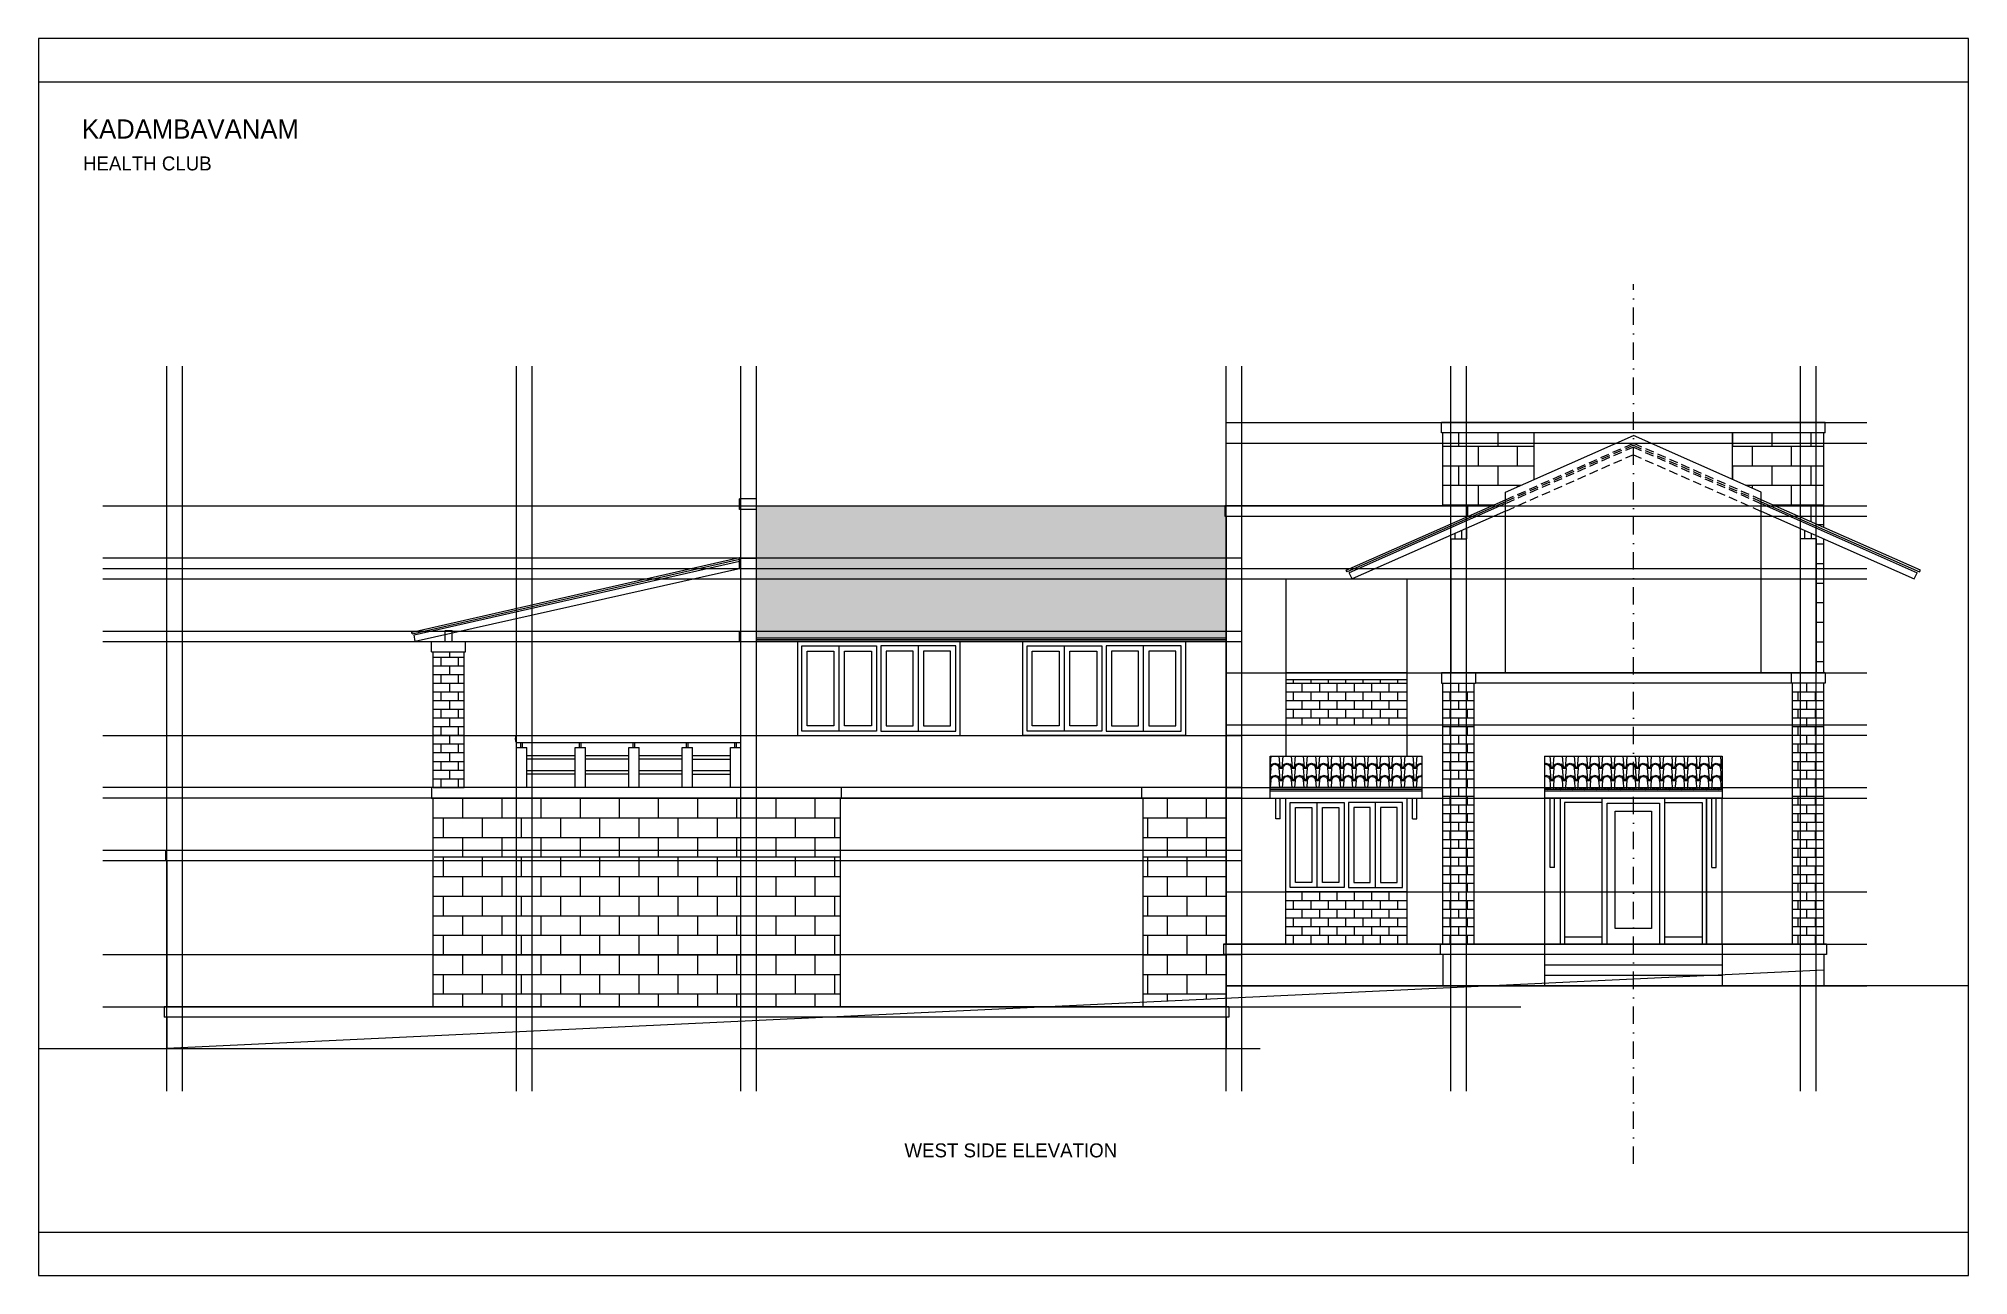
# Model space of a CAD drawing. Extents: x 12259 to 18078, y -1461 to 1911.
# Drawn here: x 16969 to 18078, y 1199 to 1911 of the extents above; entities that cross this region are included whole.
import ezdxf

# ---------------------------------------------------------------- set-up
doc = ezdxf.new("R2010")
doc.units = 0
doc.header["$LTSCALE"] = 20
doc.header["$MEASUREMENT"] = 0
doc.linetypes.add('DASHDOT', pattern=[1, 0.5, -0.25, 0, -0.25])
doc.linetypes.add('HIDDEN', pattern=[0.375, 0.25, -0.125])
doc.layers.get('0').update_dxf_attribs({"linetype": 'CONTINUOUS'})
for name, color, linetype in [('border', 230, 'CONTINUOUS'), ('BORTEXT', 2, 'CONTINUOUS'), ('DOOR', 1, 'CONTINUOUS'), ('guide', 211, 'CONTINUOUS'), ('handrail', 1, 'CONTINUOUS'), ('Stone', 8, 'CONTINUOUS'), ('TILE', 22, 'CONTINUOUS'), ('wall', 13, 'CONTINUOUS'), ('window', 4, 'CONTINUOUS'), ('WOOD', 7, 'CONTINUOUS')]:
    doc.layers.add(name, color=color, linetype=linetype)
doc.layers.add('correct', color=230, linetype='CONTINUOUS', plot=False)
doc.styles.add('style4', font='boos1_1.ttf')
pattern_1 = [(274.9697, (-579.8026, 7), (-6.999939149, 84.0000073606), [6.464304, -155.143247]), (180, (-579.2426, 0.56), (-7, -7), [0.56, -6.44]), (0, (-586.2426, 0), (7, 7), [1.96, -5.04]), (90, (-584.2826, 0), (-7, 7), [0.7, -6.3]), (270, (-579.8026, 0.7), (7, -7), [0.7, -6.3]), (0, (-579.8026, 0), (7, 7), [0.56, -6.44]), (0, (-586.2426, 0.56), (7, 7), [1.4, -5.6]), (85.0303, (-584.8426, 0.56), (6.999939149, 84.0000073606), [6.464304, -155.143247]), (52.6961, (-584.8426, 0.91), (-90.999901229, -119.000075192), [1.848056, -182.95725]), (18.4349, (-583.7226, 2.38), (14.00000304, 6.99998882), [1.770874, -20.365065]), (341.5651, (-582.0426, 2.94), (-14.00000304, 6.99998882), [1.770874, -20.365065]), (307.3039, (-580.3626, 2.38), (90.999901229, -119.000075192), [1.848056, -182.95725]), (20.2249, (-583.3726, 1.89), (-76.9999808503, -28.000058349), [1.417395, -140.321804]), (339.7751, (-582.0426, 2.38), (76.9999808503, -28.000058349), [1.417395, -140.321804]), (307.4054, (-580.7126, 1.89), (70.0000696683, -90.999947255), [1.498063, -148.308475]), (52.5946, (-584.2826, 0.7), (-70.0000696683, -90.999947255), [1.498063, -148.308475])]
pattern_2 = [(0, (-586.243, 0), (0, 11.25), []), (90, (-586.243, 0), (-22.5, 1e-15), [11.25, -11.25]), (90, (-574.993, 0), (-22.5, 1e-15), [-11.25, 11.25])]

msp = doc.modelspace()

# ---------------------------------------------------------------- texts
at = {"layer": 'BORTEXT', "style": 'style4'}
msp.add_text('KADAMBAVANAM', height=11.038, dxfattribs=at).set_placement((16993.5, 1853.1))
at = {"layer": 'BORTEXT', "color": 7, "style": 'style4'}
msp.add_text('HEALTH CLUB', height=8.028, dxfattribs=at).set_placement((16994.1, 1834.8))
at = {"layer": 'BORTEXT', "color": 2, "style": 'style4'}
msp.add_text('WEST SIDE ELEVATION', height=8.028, dxfattribs=at).set_placement((17466.3, 1267.3))

# ---------------------------------------------------------------- blocks, each defined once
blk = doc.blocks.new('A$C3E3B3DA5')
at = {"layer": 'window'}
for p, q in [((-16.75, -51.5), (-16.75, -2.5)), ((16.75, -51.5), (16.75, -2.5))]:
    blk.add_line(p, q, dxfattribs=at)
for points in [[(-34.75, 0), (34.75, 0), (34.75, -54), (-34.75, -54)], [(-1.25, -2.5), (-1.25, -51.5), (-32.25, -51.5), (-32.25, -2.5)], [(-19.75, -5.5), (-19.75, -48.5), (-29.25, -48.5), (-29.25, -5.5)], [(-4.25, -5.5), (-4.25, -48.5), (-13.75, -48.5), (-13.75, -5.5)], [(1.25, -2.5), (1.25, -51.5), (32.25, -51.5), (32.25, -2.5)], [(4.25, -5.5), (4.25, -48.5), (13.75, -48.5), (13.75, -5.5)], [(19.75, -5.5), (19.75, -48.5), (29.25, -48.5), (29.25, -5.5)]]:
    blk.add_lwpolyline(points, close=True, dxfattribs=at)
blk = doc.blocks.new('*U37')
blk.add_blockref('A$C3E3B3DA5', (0, 0))

# ---------------------------------------------------------------- hatches: boundary and pattern name
at = {"layer": 'Stone', "lineweight": -2}
h = msp.add_hatch(dxfattribs=at)
h.set_pattern_fill('BRICK', color=8, scale=45, style=0)
h.set_pattern_definition(pattern_2)
h.paths.add_polyline_path([(17789.3, 1635.9), (17789.3, 1635.4), (17811.8, 1645.4), (17811.8, 1649.8), (17828.3, 1657.1), (17828.3, 1683.9), (17775.8, 1683.9), (17775.8, 1641.9), (17790, 1641.9), (17790, 1635.9)])
h = msp.add_hatch(dxfattribs=at)
h.set_pattern_fill('BRICK', color=8, scale=45, style=0)
h.set_pattern_definition(pattern_2)
h.paths.add_polyline_path([(17958.8, 1649.8), (17958.8, 1645.4), (17994.8, 1629.5), (17994.8, 1683.9), (17942.3, 1683.9), (17942.3, 1657.1)])
h = msp.add_hatch(dxfattribs=at)
h.set_pattern_fill('BRICK', color=8, scale=45, style=0)
h.set_pattern_definition([(180, (36356.754, 0), (0, 11.25), []), (90, (36356.754, 0), (22.5, 1e-15), [11.25, -11.25]), (90, (36345.504, 0), (22.5, 1e-15), [-11.25, 11.25])])
h.paths.add_polyline_path([(17990.3, 1622.9), (17987.8, 1622.9), (17987.8, 1626), (17994.8, 1622.9), (17994.8, 1545.9), (17990.3, 1545.9)])
h = msp.add_hatch(dxfattribs=at)
h.set_pattern_fill('BRICK', color=8, scale=45, style=0)
h.paths.add_polyline_path([(17429.3, 1353.9), (17429.3, 1473.9), (17195.3, 1473.9), (17195.3, 1443.9), (17196, 1443.9), (17196, 1437.9), (17195.3, 1437.9), (17195.3, 1353.9)])
h = msp.add_hatch(dxfattribs=at)
h.set_pattern_fill('BRICK', color=8, scale=45, style=0)
h.paths.add_polyline_path([(17603.3, 1356.4), (17651.3, 1358.7), (17651.3, 1383.9), (17649.8, 1383.9), (17649.8, 1389.9), (17651.3, 1389.9), (17651.3, 1473.9), (17603.3, 1473.9)])
at = {"layer": 'TILE'}
h = msp.add_hatch(dxfattribs=at)
h.set_pattern_fill('SPANTILE', color=256, scale=7, style=0)
h.set_pattern_definition(pattern_1)
h.paths.add_polyline_path([(17651.3, 1565.9), (17651.3, 1635.9), (17650.5, 1635.9), (17650.5, 1641.9), (17381.3, 1641.9), (17381.3, 1565.9)])
h = msp.add_hatch(dxfattribs=at)
h.set_pattern_fill('BRICK', color=256, scale=20, style=0)
h.paths.add_polyline_path([(17195.3, 1479.9), (17213.3, 1479.9), (17213.3, 1557.9), (17195.3, 1557.9)])
h = msp.add_hatch(dxfattribs=at)
h.set_pattern_fill('BRICK', color=256, scale=20, style=0)
h.paths.add_polyline_path([(17755, 1541.9), (17685.5, 1541.9), (17685.5, 1515.9), (17755, 1515.9)])
h = msp.add_hatch(dxfattribs=at)
h.set_pattern_fill('BRICK', color=256, scale=20, style=0)
h.paths.add_polyline_path([(17775.8, 1539.9), (17793.8, 1539.9), (17793.8, 1389.9), (17775.8, 1389.9)])
h = msp.add_hatch(dxfattribs=at)
h.set_pattern_fill('BRICK', color=256, scale=20, style=0)
h.paths.add_polyline_path([(17994.8, 1539.9), (17976.8, 1539.9), (17976.8, 1389.9), (17994.8, 1389.9)])
h = msp.add_hatch(dxfattribs=at)
h.set_pattern_fill('SPANTILE', color=256, scale=7, style=0)
h.set_pattern_definition([(274.9697, (6.44, 7), (-6.999939149, 84.0000073606), [6.464304, -155.143247]), (180, (7, 0.56), (-7, -7), [0.56, -6.44]), (0, (0, 0), (7, 7), [1.96, -5.04]), (90, (1.96, 0), (-7, 7), [0.7, -6.3]), (270, (6.44, 0.7), (7, -7), [0.7, -6.3]), (0, (6.44, 0), (7, 7), [0.56, -6.44]), (0, (0, 0.56), (7, 7), [1.4, -5.6]), (85.0303, (1.4, 0.56), (6.999939149, 84.0000073606), [6.464304, -155.143247]), (52.6961, (1.4, 0.91), (-90.999901229, -119.000075192), [1.848056, -182.95725]), (18.4349, (2.52, 2.38), (14.00000304, 6.99998882), [1.770874, -20.365065]), (341.5651, (4.2, 2.94), (-14.00000304, 6.99998882), [1.770874, -20.365065]), (307.3039, (5.88, 2.38), (90.999901229, -119.000075192), [1.848056, -182.95725]), (20.2249, (2.87, 1.89), (-76.9999808503, -28.000058349), [1.417395, -140.321804]), (339.7751, (4.2, 2.38), (76.9999808503, -28.000058349), [1.417395, -140.321804]), (307.4054, (5.53, 1.89), (70.0000696683, -90.999947255), [1.498063, -148.308475]), (52.5946, (1.96, 0.7), (-70.0000696683, -90.999947255), [1.498063, -148.308475])])
h.paths.add_polyline_path([(17764, 1479.9), (17764, 1497.9), (17676.5, 1497.9), (17676.5, 1479.9)])
h = msp.add_hatch(dxfattribs=at)
h.set_pattern_fill('SPANTILE', color=256, scale=7, style=0)
h.set_pattern_definition(pattern_1)
h.paths.add_polyline_path([(17834.3, 1497.9), (17834.3, 1478.9), (17936.3, 1478.9), (17936.3, 1497.9)])
h = msp.add_hatch(dxfattribs=at)
h.set_pattern_fill('BRICK', color=256, scale=20, style=0)
h.paths.add_polyline_path([(17755, 1389.9), (17755, 1419.9), (17685.5, 1419.9), (17685.5, 1389.9)])

# ---------------------------------------------------------------- linework, layer by layer
for p, q in [((17202.3, 1563.9), (17202.3, 1570.2)), ((17202.3, 1570.2), (17206.3, 1570.2)), ((17206.3, 1563.9), (17206.3, 1570.2)), ((17834.3, 1389.9), (17834.3, 1365.9)), ((17936.3, 1389.9), (17834.3, 1389.9)), ((17936.3, 1389.9), (17936.3, 1365.9)), ((17936.3, 1383.9), (17834.3, 1383.9)), ((17936.3, 1377.9), (17834.3, 1377.9)), ((17936.3, 1371.9), (17834.3, 1371.9))]:
    msp.add_line(p, q)
at = {"layer": 'border'}
for p, q in [((16968.6, 1885.8), (18077.9, 1885.8)), ((16968.6, 1224.3), (18077.9, 1224.3))]:
    msp.add_line(p, q, dxfattribs=at)
at = {"layer": 'correct', "color": 3}
msp.add_lwpolyline([(18077.9, 1199.4), (18077.9, 1910.6), (16968.6, 1910.6), (16968.6, 1199.4)], close=True, dxfattribs=at)
at = {"layer": 'DOOR'}
msp.add_line((17895.8, 1398.9), (17874.8, 1398.9), dxfattribs=at)
for points in [[(17867.3, 1389.9), (17867.3, 1473.9), (17903.3, 1473.9), (17903.3, 1389.9)], [(17870.3, 1389.9), (17870.3, 1470.9), (17900.3, 1470.9), (17900.3, 1389.9)], [(17874.8, 1398.9), (17874.8, 1466.4), (17895.8, 1466.4), (17895.8, 1398.9)]]:
    msp.add_lwpolyline(points, dxfattribs=at)
msp.add_arc((17245.7, 1507.9), 3.21, 141.3989, 218.6011, dxfattribs=at)
at = {"layer": 'guide', "linetype": 'DASHDOT'}
msp.add_line((17885.3, 1263.6), (17885.3, 1769.4), dxfattribs=at)
at = {"layer": 'guide'}
for p, q in [((17042.3, 1305.3), (17042.3, 1722.3)), ((17051.3, 1305.3), (17051.3, 1722.3)), ((17243.3, 1305.3), (17243.3, 1722.3)), ((17252.3, 1305.3), (17252.3, 1722.3)), ((17372.3, 1305.3), (17372.3, 1722.3)), ((17381.3, 1305.3), (17381.3, 1722.3)), ((17651.3, 1305.3), (17651.3, 1722.3)), ((17660.3, 1305.3), (17660.3, 1722.3)), ((17780.3, 1305.3), (17780.3, 1722.3)), ((17789.3, 1305.3), (17789.3, 1722.3)), ((17981.3, 1305.3), (17981.3, 1722.3)), ((17990.3, 1305.3), (17990.3, 1722.3))]:
    msp.add_line(p, q, dxfattribs=at)
at = {"layer": 'guide', "color": 3}
for p, q in [((17651.3, 1689.9), (18019.5, 1689.9)), ((17651.3, 1677.9), (18019.5, 1677.9)), ((17005.6, 1641.9), (17660.3, 1641.9)), ((17651.3, 1641.9), (18019.5, 1641.9)), ((17651.3, 1635.9), (18019.5, 1635.9)), ((17660.3, 1611.9), (17005.6, 1611.9)), ((17005.6, 1605.9), (17660.3, 1605.9)), ((17005.6, 1599.9), (17660.3, 1599.9)), ((18019.5, 1515.9), (17651.3, 1515.9)), ((18019.5, 1509.9), (17651.3, 1509.9)), ((17660.3, 1479.9), (17005.6, 1479.9)), ((17660.3, 1473.9), (17005.6, 1473.9))]:
    msp.add_line(p, q, dxfattribs=at)
at = {"layer": 'guide', "color": 8, "linetype": 'HIDDEN'}
for p, q in [((17811.8, 1645.4), (17885.3, 1677.9)), ((17885.3, 1676.8), (17811.8, 1644.3)), ((17885.3, 1675.7), (17811.8, 1643.2)), ((17958.8, 1645.4), (17885.3, 1677.9)), ((17885.3, 1676.8), (17958.8, 1644.3)), ((17885.3, 1675.7), (17958.8, 1643.2)), ((17885.3, 1671.3), (17811.8, 1638.8)), ((17885.3, 1671.3), (17958.8, 1638.8))]:
    msp.add_line(p, q, dxfattribs=at)
at = {"layer": 'guide', "color": 1}
for p, q in [((17651.3, 1605.9), (18019.5, 1605.9)), ((17651.3, 1599.9), (18019.5, 1599.9)), ((17005.6, 1569.9), (17660.3, 1569.9)), ((17005.6, 1563.9), (17660.3, 1563.9)), ((17651.3, 1479.9), (18019.5, 1479.9)), ((17651.3, 1473.9), (18019.5, 1473.9)), ((17005.6, 1443.9), (17660.3, 1443.9)), ((17005.6, 1437.9), (17660.3, 1437.9))]:
    msp.add_line(p, q, dxfattribs=at)
at = {"layer": 'guide', "color": 5}
for p, q in [((17651.3, 1545.9), (18019.5, 1545.9)), ((17005.6, 1509.9), (17660.3, 1509.9)), ((17651.3, 1419.9), (18019.5, 1419.9)), ((17005.6, 1383.9), (17660.3, 1383.9))]:
    msp.add_line(p, q, dxfattribs=at)
at = {"layer": 'guide', "color": 13}
for p, q in [((17649.8, 1389.9), (18019.5, 1389.9)), ((17651.3, 1365.9), (18019.5, 1365.9)), ((17005.6, 1353.9), (17820.6, 1353.9)), ((17005.6, 1329.9), (17660.3, 1329.9))]:
    msp.add_line(p, q, dxfattribs=at)
at = {"layer": 'handrail', "lineweight": -2}
for p, q in [((17243.2, 1509.9), (17372.3, 1509.9)), ((17243.2, 1505.9), (17372.3, 1505.9)), ((17245.8, 1502.9), (17245.8, 1505.9)), ((17246.8, 1502.9), (17246.8, 1505.9)), ((17277, 1498.2), (17249.3, 1498.2)), ((17279.5, 1502.9), (17279.5, 1505.9)), ((17280.5, 1502.9), (17280.5, 1505.9)), ((17307.8, 1498.2), (17283, 1498.2)), ((17310.3, 1502.9), (17310.3, 1505.9)), ((17311.3, 1502.9), (17311.3, 1505.9)), ((17338.5, 1498.2), (17313.8, 1498.2)), ((17341, 1502.9), (17341, 1505.9)), ((17342, 1502.9), (17342, 1505.9)), ((17366.3, 1498.2), (17344.5, 1498.2)), ((17368.8, 1502.9), (17368.8, 1505.9)), ((17369.8, 1502.9), (17369.8, 1505.9)), ((17277, 1496.2), (17249.3, 1496.2)), ((17277, 1489.6), (17249.3, 1489.6)), ((17277, 1487.6), (17249.3, 1487.6)), ((17307.8, 1496.2), (17283, 1496.2)), ((17307.8, 1489.6), (17283, 1489.6)), ((17307.8, 1487.6), (17283, 1487.6)), ((17338.5, 1496.2), (17313.8, 1496.2)), ((17338.5, 1489.6), (17313.8, 1489.6)), ((17338.5, 1487.6), (17313.8, 1487.6)), ((17344.5, 1496.2), (17366.3, 1496.2)), ((17366.3, 1489.6), (17344.5, 1489.6)), ((17344.5, 1487.6), (17366.3, 1487.6))]:
    msp.add_line(p, q, dxfattribs=at)
at = {"layer": 'handrail', "color": 7, "lineweight": -2}
for p, q in [((17243.3, 1502.9), (17249.3, 1502.9)), ((17243.3, 1479.9), (17243.3, 1502.9)), ((17249.3, 1479.9), (17249.3, 1502.9)), ((17277, 1502.9), (17283, 1502.9)), ((17277, 1479.9), (17277, 1502.9)), ((17283, 1479.9), (17283, 1502.9)), ((17307.8, 1502.9), (17313.8, 1502.9)), ((17307.8, 1479.9), (17307.8, 1502.9)), ((17313.8, 1479.9), (17313.8, 1502.9)), ((17338.5, 1502.9), (17344.5, 1502.9)), ((17338.5, 1479.9), (17338.5, 1502.9)), ((17344.5, 1479.9), (17344.5, 1502.9)), ((17366.3, 1502.9), (17372.3, 1502.9)), ((17366.3, 1479.9), (17366.3, 1502.9)), ((17372.3, 1479.9), (17372.3, 1502.9))]:
    msp.add_line(p, q, dxfattribs=at)
at = {"layer": 'TILE', "lineweight": -2}
for p, q in [((17720.3, 1604.9), (17811.8, 1645.4)), ((17811.8, 1644.3), (17720.7, 1604)), ((18050.3, 1604.9), (17958.8, 1645.4)), ((17958.8, 1644.3), (18049.8, 1604)), ((17720.7, 1604), (17720.3, 1604.9)), ((18049.8, 1604), (18050.3, 1604.9)), ((17764, 1479.9), (17676.5, 1479.9)), ((17764, 1478.9), (17676.5, 1478.9))]:
    msp.add_line(p, q, dxfattribs=at)
at = {"layer": 'TILE'}
for p, q in [((17183.1, 1569.3), (17372.3, 1612.4)), ((17183.3, 1568.3), (17371.5, 1611.2)), ((17183.3, 1568.3), (17183.1, 1569.3)), ((17651.3, 1565.9), (17381.3, 1565.9)), ((17651.3, 1564.9), (17381.3, 1564.9)), ((17936.3, 1478.9), (17834.3, 1478.9))]:
    msp.add_line(p, q, dxfattribs=at)
at = {"layer": 'wall'}
for p, q in [((17995.5, 1689.9), (17775, 1689.9)), ((17775, 1683.9), (17775, 1689.9)), ((17995.5, 1683.9), (17995.5, 1689.9)), ((17995.5, 1683.9), (17775, 1683.9)), ((17775.8, 1641.9), (17775.8, 1683.9)), ((17811.8, 1649.8), (17885.3, 1682.3)), ((17828.3, 1657.1), (17828.3, 1683.9)), ((17958.8, 1649.8), (17885.3, 1682.3)), ((17942.3, 1657.1), (17942.3, 1683.9)), ((17994.8, 1629.5), (17994.8, 1683.9)), ((17381.3, 1645.9), (17371.5, 1645.9)), ((17371.5, 1639.9), (17371.5, 1645.9)), ((17381.3, 1479.9), (17381.3, 1645.9)), ((17381.3, 1641.9), (17650.5, 1641.9)), ((17650.5, 1641.9), (17650.5, 1635.9)), ((17790, 1641.9), (17650.5, 1641.9)), ((17790, 1641.9), (17790, 1635.9)), ((17811.8, 1545.9), (17811.8, 1649.8)), ((17958.8, 1545.9), (17958.8, 1649.8)), ((17381.3, 1639.9), (17371.5, 1639.9)), ((17372.3, 1611.9), (17372.3, 1639.9)), ((17650.5, 1635.9), (17790, 1635.9)), ((17651.3, 1635.9), (17651.3, 1389.9)), ((17789.3, 1635.9), (17789.3, 1635.4)), ((17789.3, 1628.9), (17789.3, 1622.9)), ((17994.8, 1545.9), (17994.8, 1622.9)), ((17371.5, 1611.9), (17381.3, 1611.9)), ((17371.5, 1605.9), (17371.5, 1611.9)), ((17371.5, 1605.9), (17381.3, 1605.9)), ((17372.3, 1569.9), (17372.3, 1605.9)), ((17685.5, 1599.9), (17755, 1599.9)), ((17685.5, 1599.9), (17685.5, 1497.9)), ((17755, 1599.9), (17755, 1497.9)), ((17371.5, 1569.9), (17381.3, 1569.9)), ((17371.5, 1563.9), (17371.5, 1569.9)), ((17194.5, 1557.9), (17194.5, 1563.9)), ((17194.5, 1563.9), (17214, 1563.9)), ((17194.5, 1557.9), (17214, 1557.9)), ((17195.3, 1479.9), (17195.3, 1557.9)), ((17213.3, 1479.9), (17213.3, 1557.9)), ((17214, 1557.9), (17214, 1563.9)), ((17371.5, 1563.9), (17381.3, 1563.9)), ((17372.3, 1479.9), (17372.3, 1563.9)), ((17651.3, 1563.9), (17381.3, 1563.9)), ((17404.8, 1563.9), (17404.8, 1509.9)), ((17498.3, 1509.9), (17498.3, 1563.9)), ((17534.3, 1509.9), (17534.3, 1563.9)), ((17627.8, 1563.9), (17627.8, 1509.9)), ((17755, 1545.9), (17685.5, 1545.9)), ((17775, 1545.9), (17775, 1539.9)), ((17794.5, 1545.9), (17775, 1545.9)), ((17794.5, 1545.9), (17794.5, 1539.9)), ((17976, 1545.9), (17794.5, 1545.9)), ((17976, 1545.9), (17976, 1539.9)), ((17995.5, 1545.9), (17976, 1545.9)), ((17995.5, 1545.9), (17995.5, 1539.9)), ((17755, 1541.9), (17685.5, 1541.9)), ((17775, 1539.9), (17794.5, 1539.9)), ((17775.8, 1389.9), (17775.8, 1539.9)), ((17793.8, 1389.9), (17793.8, 1539.9)), ((17976, 1539.9), (17794.5, 1539.9)), ((17995.5, 1539.9), (17976, 1539.9)), ((17976.8, 1389.9), (17976.8, 1539.9)), ((17994.8, 1389.9), (17994.8, 1539.9)), ((17404.8, 1509.9), (17498.3, 1509.9)), ((17534.3, 1509.9), (17627.8, 1509.9)), ((17755, 1515.9), (17685.5, 1515.9)), ((17676.5, 1497.9), (17764, 1497.9)), ((17676.5, 1477.9), (17676.5, 1497.9)), ((17764, 1477.9), (17764, 1497.9)), ((17834.3, 1497.9), (17834.3, 1477.9)), ((17834.3, 1497.9), (17936.3, 1497.9)), ((17936.3, 1497.9), (17936.3, 1477.9)), ((17651.3, 1479.9), (17194.5, 1479.9)), ((17194.5, 1479.9), (17194.5, 1473.9)), ((17430, 1479.9), (17430, 1473.9)), ((17602.5, 1479.9), (17602.5, 1473.9)), ((17194.5, 1473.9), (17651.3, 1473.9)), ((17195.3, 1353.9), (17195.3, 1473.9)), ((17429.3, 1473.9), (17429.3, 1353.9)), ((17603.3, 1473.9), (17603.3, 1353.9)), ((17685.5, 1389.9), (17685.5, 1473.9)), ((17755, 1473.9), (17755, 1389.9)), ((17834.3, 1473.9), (17834.3, 1389.9)), ((17843.3, 1473.9), (17843.3, 1389.9)), ((17927.3, 1389.9), (17927.3, 1473.9)), ((17936.3, 1389.9), (17936.3, 1473.9)), ((17041.5, 1443.9), (17195.3, 1443.9)), ((17041.5, 1443.9), (17041.5, 1437.9)), ((17041.5, 1437.9), (17195.3, 1437.9)), ((17042.3, 1437.9), (17042.3, 1353.9)), ((17755, 1419.9), (17685.5, 1419.9)), ((17649.8, 1389.9), (17649.8, 1383.9)), ((17774.3, 1389.9), (17649.8, 1389.9)), ((17774.3, 1389.9), (17774.3, 1383.9)), ((17834.3, 1389.9), (17774.3, 1389.9)), ((17996.3, 1389.9), (17936.3, 1389.9)), ((17996.3, 1389.9), (17996.3, 1383.9)), ((17774.3, 1383.9), (17649.8, 1383.9)), ((17651.3, 1383.9), (17651.3, 1353.9)), ((17651.3, 1383.9), (17651.3, 1353.9)), ((17834.3, 1383.9), (17774.3, 1383.9)), ((17775.8, 1383.9), (17775.8, 1365.9)), ((17996.3, 1383.9), (17936.3, 1383.9)), ((17994.8, 1383.9), (17994.8, 1365.9)), ((17994.8, 1374.9), (17042.3, 1329.9)), ((18077.9, 1365.9), (17651.3, 1365.9)), ((17652.8, 1353.9), (17040.8, 1353.9)), ((17040.8, 1353.9), (17040.8, 1347.9)), ((17652.8, 1353.9), (17652.8, 1347.9)), ((17652.8, 1347.9), (17040.8, 1347.9)), ((17042.3, 1347.9), (17042.3, 1329.9)), ((17651.3, 1347.9), (17651.3, 1329.9)), ((16968.6, 1329.9), (17670.8, 1329.9))]:
    msp.add_line(p, q, dxfattribs=at)
at = {"layer": 'window'}
for p, q in [((17428.8, 1512.4), (17428.8, 1561.4)), ((17474.3, 1512.4), (17474.3, 1561.4)), ((17558.3, 1512.4), (17558.3, 1561.4)), ((17603.8, 1512.4), (17603.8, 1561.4)), ((17867.3, 1393.9), (17845.8, 1393.9)), ((17924.8, 1393.9), (17903.3, 1393.9))]:
    msp.add_line(p, q, dxfattribs=at)
for points in [[(17498.3, 1563.9), (17404.8, 1563.9), (17404.8, 1509.9), (17498.3, 1509.9)], [(17450.3, 1561.4), (17450.3, 1512.4), (17407.3, 1512.4), (17407.3, 1561.4)], [(17425.8, 1558.4), (17425.8, 1515.4), (17410.3, 1515.4), (17410.3, 1558.4)], [(17447.3, 1558.4), (17447.3, 1515.4), (17431.8, 1515.4), (17431.8, 1558.4)], [(17452.8, 1561.4), (17452.8, 1512.4), (17495.8, 1512.4), (17495.8, 1561.4)], [(17455.8, 1558.4), (17455.8, 1515.4), (17471.3, 1515.4), (17471.3, 1558.4)], [(17477.3, 1558.4), (17477.3, 1515.4), (17492.8, 1515.4), (17492.8, 1558.4)], [(17534.3, 1563.9), (17627.8, 1563.9), (17627.8, 1509.9), (17534.3, 1509.9)], [(17579.8, 1561.4), (17579.8, 1512.4), (17536.8, 1512.4), (17536.8, 1561.4)], [(17555.3, 1558.4), (17555.3, 1515.4), (17539.8, 1515.4), (17539.8, 1558.4)], [(17576.8, 1558.4), (17576.8, 1515.4), (17561.3, 1515.4), (17561.3, 1558.4)], [(17582.3, 1561.4), (17582.3, 1512.4), (17625.3, 1512.4), (17625.3, 1561.4)], [(17585.3, 1558.4), (17585.3, 1515.4), (17600.8, 1515.4), (17600.8, 1558.4)], [(17606.8, 1558.4), (17606.8, 1515.4), (17622.3, 1515.4), (17622.3, 1558.4)]]:
    msp.add_lwpolyline(points, close=True, dxfattribs=at)
for points in [[(17867.3, 1473.9), (17843.3, 1473.9), (17843.3, 1389.9)], [(17867.3, 1471.4), (17845.8, 1471.4), (17845.8, 1389.9)], [(17903.3, 1473.9), (17927.3, 1473.9), (17927.3, 1389.9)], [(17903.3, 1471.4), (17924.8, 1471.4), (17924.8, 1389.9)]]:
    msp.add_lwpolyline(points, dxfattribs=at)
at = {"layer": 'WOOD'}
for p, q in [((17811.8, 1643.2), (17722, 1603.5)), ((17958.8, 1643.2), (18048.5, 1603.5)), ((17811.8, 1638.8), (17723.7, 1599.9)), ((17958.8, 1638.8), (18046.8, 1599.9)), ((17780.3, 1622.9), (17780.3, 1545.9)), ((17780.3, 1622.9), (17789.3, 1622.9)), ((17782.8, 1622.9), (17782.8, 1626)), ((17786.8, 1622.9), (17786.8, 1627.8)), ((17789.3, 1545.9), (17789.3, 1622.9)), ((17981.3, 1545.9), (17981.3, 1622.9)), ((17990.3, 1622.9), (17981.3, 1622.9)), ((17983.8, 1622.9), (17983.8, 1627.8)), ((17987.8, 1622.9), (17987.8, 1626)), ((17990.3, 1622.9), (17990.3, 1545.9)), ((17184.4, 1567.7), (17371.5, 1610.1)), ((17372.3, 1605.9), (17185.1, 1563.9)), ((17723.7, 1599.9), (17722, 1603.5)), ((18046.8, 1599.9), (18048.5, 1603.5)), ((17185.1, 1563.9), (17184.4, 1567.7)), ((17764, 1477.9), (17676.5, 1477.9)), ((17676.5, 1473.9), (17676.5, 1477.9)), ((17764, 1473.9), (17764, 1477.9)), ((17936.3, 1477.9), (17834.3, 1477.9)), ((17834.3, 1477.9), (17834.3, 1473.9)), ((17936.3, 1477.9), (17936.3, 1473.9)), ((17676.5, 1473.9), (17764, 1473.9)), ((17679.8, 1461.9), (17679.8, 1473.9)), ((17682.3, 1461.9), (17682.3, 1473.9)), ((17758.3, 1461.9), (17758.3, 1473.9)), ((17760.8, 1461.9), (17760.8, 1473.9)), ((17936.3, 1473.9), (17834.3, 1473.9)), ((17837.5, 1434), (17837.5, 1473.9)), ((17840, 1434), (17840, 1473.9)), ((17930.5, 1434), (17930.5, 1473.9)), ((17933, 1434), (17933, 1473.9)), ((17682.3, 1461.9), (17679.8, 1461.9)), ((17758.3, 1461.9), (17760.8, 1461.9)), ((17840, 1434), (17837.5, 1434)), ((17930.5, 1434), (17933, 1434))]:
    msp.add_line(p, q, dxfattribs=at)

# ---------------------------------------------------------------- block references
msp.add_blockref('*U37', (17720.3, 1473.9))

msp.set_redraw_order([(e.dxf.handle, doc.entitydb.next_handle()) for e in msp.query("TEXT MTEXT ATTDEF DIMENSION ARC_DIMENSION")])  # texts and dimensions are drawn at this point

doc.saveas('drawing.dxf')
